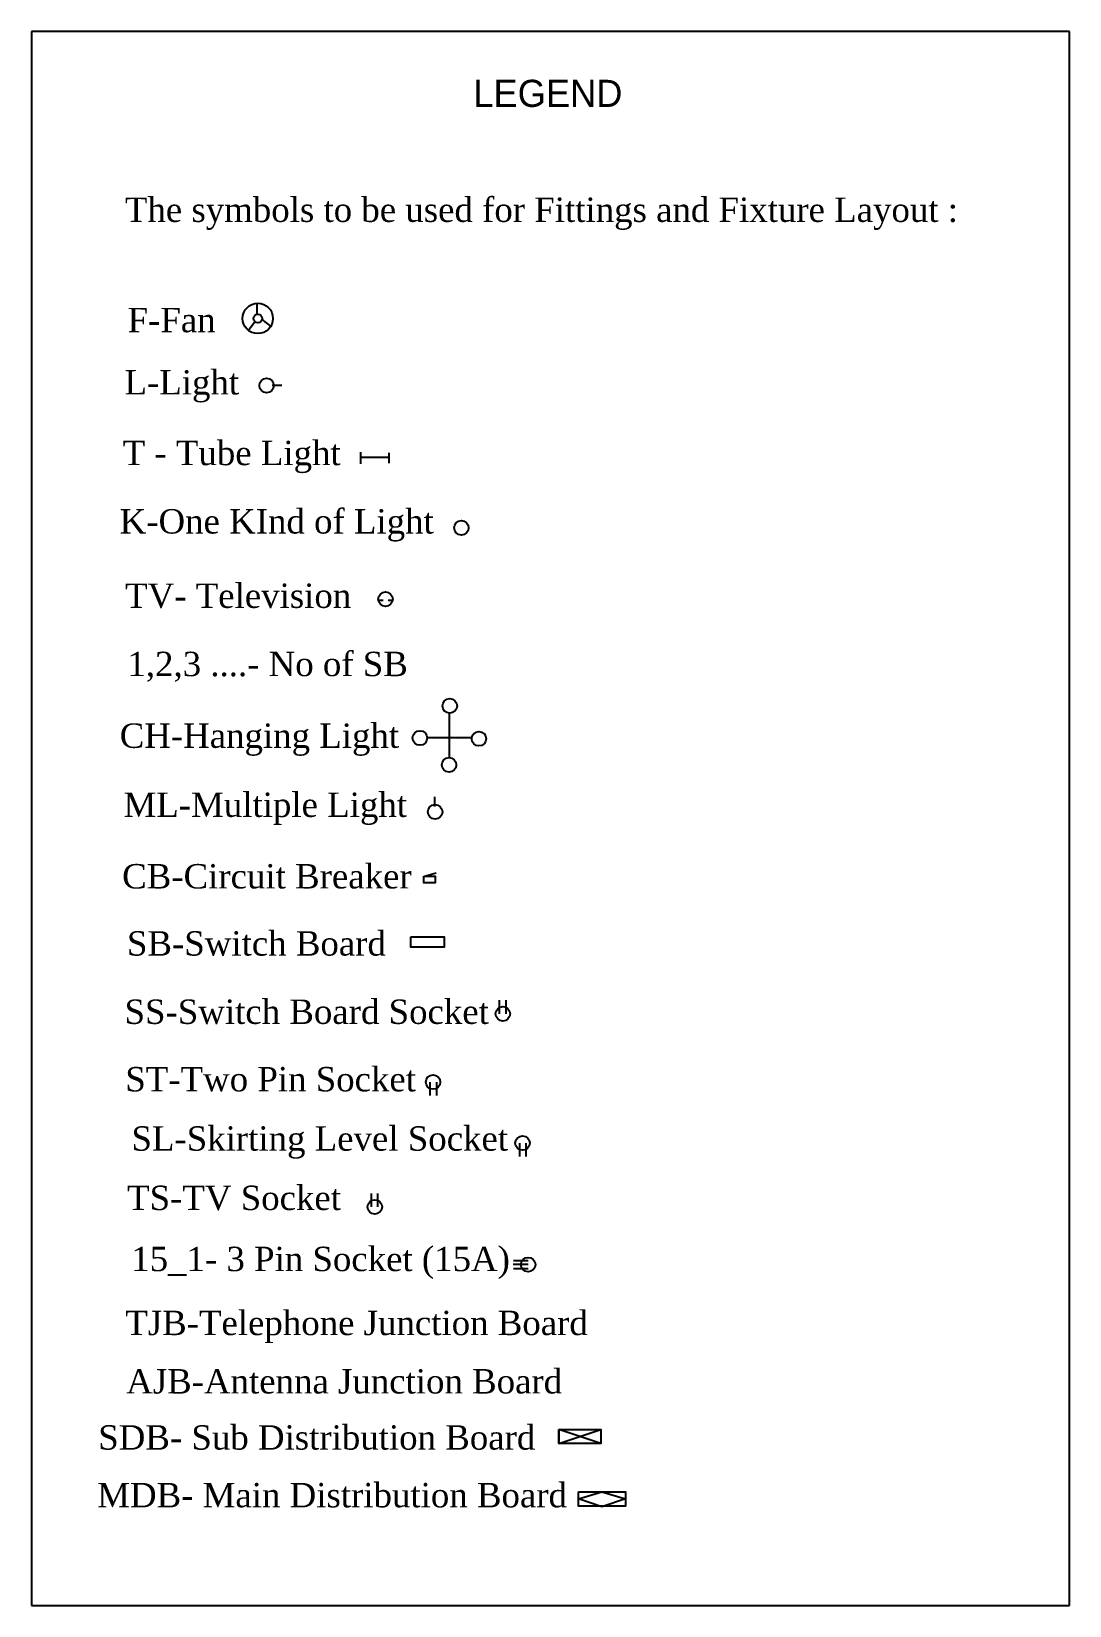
# Model space of a CAD drawing. Header units: inches. Extents: x 833 to 7247, y -1374 to 1597.
# Drawn here: x 2756 to 3522, y 375 to 1536 of the extents above; entities that cross this region are included whole.
import ezdxf

# ---------------------------------------------------------------- set-up
doc = ezdxf.new("R2010")
doc.units = ezdxf.units.IN
doc.header["$MEASUREMENT"] = 0

msp = doc.modelspace()

# ---------------------------------------------------------------- texts
for s, insert, char_height, width, attachment_point in [('{\\C2;LEGEND}', (3082.32, 1500.35), 20, 254.9888, 1), ('{\\fTimes New Roman|b0|i0|c0|p18;\\C4;The symbols to be used for Fittings and Fixture Layout :}', (2825.23, 1401.52), 18, 811.2641, 4), ('{\\fTimes New Roman|b0|i0|c0|p18;F-Fan }', (2827.19, 1322.97), 18, 811.2641, 4), ('{\\fTimes New Roman|b0|i0|c0|p18;L-Light }', (2824.91, 1274.23), 18, 811.2641, 4), ('{\\fTimes New Roman|b0|i0|c0|p18;T - Tube Light}', (2823.61, 1222.08), 18, 811.2641, 4), ('{\\fTimes New Roman|b0|i0|c0|p18;K-One KInd of Light}', (2821.34, 1171.63), 18, 811.2641, 4), ('{\\fTimes New Roman|b0|i0|c0|p18;TV- Television}', (2825.37, 1119.52), 18, 811.2641, 4), ('{\\fTimes New Roman|b0|i0|c0|p18;\\C1;1,2,3\\C256; ....- No of SB}', (2827.07, 1067.27), 18, 811.2641, 4), ('{\\fTimes New Roman|b0|i0|c0|p18;CH-Hanging Light}', (2821.36, 1013.52), 18, 811.2641, 4), ('{\\fTimes New Roman|b0|i0|c0|p18;ML-Multiple Light}', (2824.19, 962.54), 18, 811.2641, 4), ('{\\fTimes New Roman|b0|i0|c0|p18;CB-Circuit Breaker}', (2823.16, 912.61), 18, 811.2641, 4), ('{\\fTimes New Roman|b0|i0|c0|p18;SB-Switch Board}', (2826.71, 863.08), 18, 811.2641, 4), ('{\\fTimes New Roman|b0|i0|c0|p18;SS-Switch Board Socket}', (2824.93, 812.68), 18, 811.2641, 4), ('{\\fTimes New Roman|b0|i0|c0|p18;ST-Two Pin Socket}', (2825.52, 762.92), 18, 811.2641, 4), ('{\\fTimes New Roman|b0|i0|c0|p18;SL-Skirting Level Socket}', (2830.05, 716.32), 18, 811.2641, 4), ('{\\fTimes New Roman|b0|i0|c0|p18;TS-TV Socket}', (2826.85, 675.3), 18, 811.2641, 4), ('{\\fTimes New Roman|b0|i0|c0|p18;\\C1;15_1- 3\\C256; Pin Socket (15A)}', (2829.89, 627.5), 18, 811.2641, 4), ('{\\fTimes New Roman|b0|i0|c0|p18;TJB-Telephone Junction Board}', (2825.49, 580.29), 18, 811.2641, 4), ('{\\fTimes New Roman|b0|i0|c0|p18;AJB-Antenna Junction Board}', (2826.16, 540.01), 18, 811.2641, 4), ('{\\fTimes New Roman|b0|i0|c0|p18;SDB- Sub Distribution Board}', (2805.53, 498.6), 18, 811.2641, 4), ('{\\fTimes New Roman|b0|i0|c0|p18;MDB- Main Distribution Board}', (2804.78, 456.03), 18, 811.2641, 4)]:
    msp.add_mtext(s, dxfattribs=dict(insert=insert, char_height=char_height, width=width, attachment_point=attachment_point))

# ---------------------------------------------------------------- linework, layer by layer
for p, q in [((3522.2, 1536), (2756.27, 1536)), ((2756.27, 1536), (2756.27, 374.72)), ((3522.2, 374.72), (3522.2, 1536)), ((2922.5, 1335.92), (2922.5, 1327.66)), ((2921.38, 1322.03), (2916.49, 1315.27)), ((2926.26, 1323.53), (2932.64, 1318.65)), ((2933.8, 1274.97), (2940.97, 1274.97)), ((2998.98, 1225.63), (2998.98, 1217.11)), ((3019.46, 1221.66), (2999.36, 1221.66)), ((3019.46, 1221.66), (3019.46, 1221.66)), ((3019.46, 1221.66), (3019.46, 1221.66)), ((3020.05, 1225.18), (3020.05, 1217.56)), ((3012.5, 1116.55), (3015.76, 1116.55)), ((3019.43, 1116.55), (3022.29, 1116.55)), ((3064.7, 1000.54), (3064.7, 1032.91)), ((3048.2, 1015.13), (3080.57, 1015.13)), ((3053.93, 964.28), (3053.93, 971.44)), ((3046.35, 912.88), (3054.83, 915.22)), ((3101.62, 811.25), (3101.62, 821.24)), ((3106.43, 811.25), (3106.43, 821.24)), ((3050.27, 760.9), (3050.27, 750.91)), ((3055.09, 760.9), (3055.09, 750.91)), ((3116.27, 715.9), (3116.27, 705.91)), ((3121.09, 715.9), (3121.09, 705.91)), ((3007.12, 668.75), (3007.12, 678.74)), ((3011.93, 668.75), (3011.93, 678.74)), ((3122.69, 629.11), (3111.83, 629.11)), ((3122.73, 626.25), (3111.76, 626.25)), ((3111.83, 623.29), (3122.75, 623.29)), ((3122.73, 626.25), (3122.73, 626.25)), ((3176.4, 494.27), (3145.29, 504.53)), ((3145.29, 504.53), (3145.29, 494.27)), ((3145.29, 494.27), (3176.4, 504.53)), ((3159.79, 453.36), (3177.15, 458.69)), ((3177.15, 447.62), (3159.79, 453.36)), ((3177.15, 458.69), (3194.52, 453.36)), ((3194.52, 453.36), (3177.15, 447.62)), ((2756.27, 374.72), (3522.2, 374.72))]:
    msp.add_line(p, q)
for points in [[(3045.76, 912.88), (3054.25, 912.88), (3054.25, 907.91), (3045.76, 907.91)], [(3036.26, 868.07), (3060.79, 868.07), (3060.79, 860.41), (3036.26, 860.41)], [(3145.29, 504.53), (3176.4, 504.53), (3176.4, 494.27), (3145.29, 494.27)], [(3159.79, 458.69), (3194.52, 458.69), (3194.52, 448.03), (3159.79, 448.03)]]:
    msp.add_lwpolyline(points, close=True)
for centre, radius in [((2923.25, 1324.29), 11.2), ((2923.25, 1324.29), 3.21), ((2929.77, 1274.8), 5.34), ((3073.47, 1169.81), 5.34), ((3017.49, 1117.17), 5.34), ((3064.92, 1038.44), 5.34), ((3042.87, 1014.75), 5.34), ((3086.42, 1014.2), 5.34), ((3064.37, 994.92), 5.34), ((3054.1, 960.25), 5.34), ((3104.1, 811.25), 5.34), ((3052.6, 760.9), 5.34), ((3118.6, 715.9), 5.34), ((3009.6, 668.75), 5.34), ((3122.73, 626.25), 5.34)]:
    msp.add_circle(centre, radius)

msp.set_redraw_order([(e.dxf.handle, doc.entitydb.next_handle()) for e in msp.query("TEXT MTEXT ATTDEF DIMENSION ARC_DIMENSION")])  # texts and dimensions are drawn at this point

doc.saveas('drawing.dxf')
